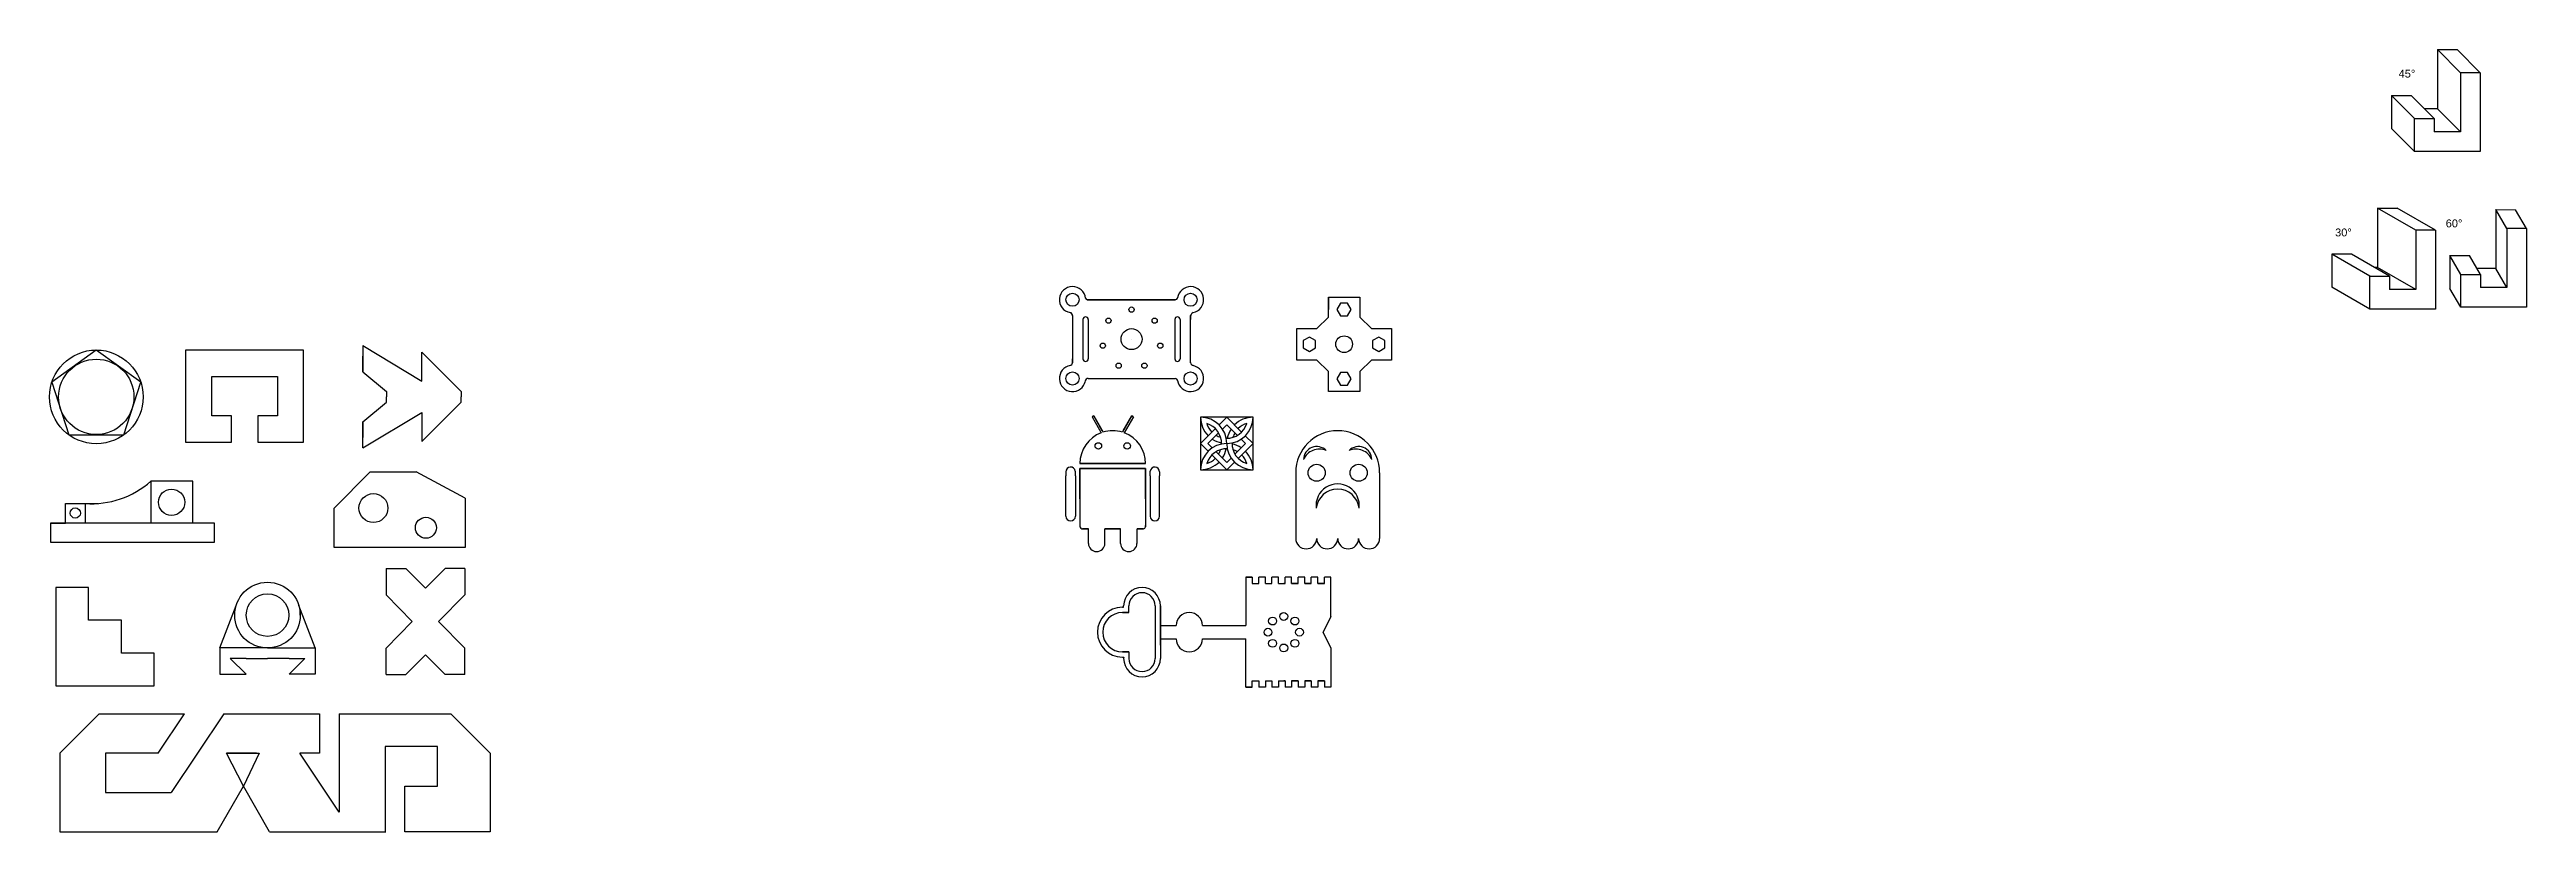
# Model space of a CAD drawing. Header units: millimetres. Extents: x 1548 to 4127, y 1955 to 3524.
# Drawn here: x 1548 to 3436, y 2586 to 3182 of the extents above; entities that cross this region are included whole.
import ezdxf

# ---------------------------------------------------------------- set-up
doc = ezdxf.new("R2010")
doc.units = ezdxf.units.MM
doc.header["$LTSCALE"] = 0.25
doc.styles.get("Standard").update_dxf_attribs({"font": 'arial.ttf'})

msp = doc.modelspace()

# ---------------------------------------------------------------- texts
at = {"char_height": 6, "attachment_point": 1}
for s, width, insert in [('45°', 9.426, (3338.5, 3166.9)), ('30°', 13.352, (3290.1, 3045.9)), ('60°', 22.495, (3374.4, 3052.8))]:
    msp.add_mtext_dynamic_manual_height_columns(s, width=width, gutter_width=12.5, heights=[0], dxfattribs=dict(at, insert=insert))

# ---------------------------------------------------------------- linework, layer by layer
for p, q in [((2522.8, 2978.4), (2513.9, 2969.7)), ((2555.7, 2969.7), (2546.8, 2978.4)), ((2497.9, 2859.8), (2497.9, 2834.8)), ((2561.9, 2859.8), (2561.9, 2834.8)), ((2513.4, 2834.8), (2513.9, 2834.8)), ((2546.4, 2834.8), (2545.9, 2834.8))]:
    msp.add_line(p, q)
for points in [[(3368, 3182.2), (3368, 3137.2), (3368, 3137.2), (3358, 3137.2)], [(3385.6, 3164.6), (3368, 3182.2)], [(3368, 3182.2), (3383, 3182.2)], [(3400.6, 3164.6), (3383, 3182.2)], [(3400.6, 3164.6), (3400.6, 3104.6), (3350.6, 3104.6), (3350.6, 3129.6), (3365.6, 3129.6), (3365.6, 3119.6)], [(3400.6, 3164.6), (3385.6, 3164.6), (3385.6, 3119.6), (3365.6, 3119.6)], [(3350.6, 3129.6), (3333, 3147.2)], [(3333, 3147.2), (3333, 3122.2)], [(3333, 3147.2), (3348, 3147.2)], [(3365.6, 3129.6), (3348, 3147.2)], [(3385.6, 3119.6), (3368, 3137.2)], [(3350.6, 3104.6), (3333, 3122.2)], [(3351.5, 3044.5), (3322.5, 3061.3)], [(3322.5, 3061.3), (3337.5, 3061.3)], [(3322.5, 3061.3), (3322.5, 3016.3)], [(3366.5, 3044.5), (3337.5, 3061.3)], [(3420.9, 3045.9), (3412.6, 3060.3)], [(3412.6, 3060.3), (3427.6, 3060.2)], [(3412.6, 3060.3), (3412.6, 3015.3)], [(3435.9, 3045.8), (3427.6, 3060.2)], [(3366.5, 3044.5), (3366.5, 2984.5), (3316.5, 2984.5), (3316.5, 3009.5), (3331.5, 3009.5), (3331.5, 2999.5)], [(3366.5, 3044.5), (3351.5, 3044.5), (3351.5, 2999.5), (3331.5, 2999.5)], [(3435.9, 3045.9), (3435.9, 2985.9), (3385.9, 2985.9), (3385.9, 3010.9), (3400.9, 3010.9), (3400.9, 3000.9)], [(3435.9, 3045.9), (3420.9, 3045.9), (3420.9, 3000.9), (3400.9, 3000.9)], [(3316.5, 3009.5), (3287.5, 3026.3)], [(3302.5, 3026.3), (3287.5, 3026.3)], [(3287.5, 3026.3), (3287.5, 3001.3)], [(3331.5, 3009.5), (3302.5, 3026.3)], [(3385.9, 3010.9), (3377.6, 3025.3)], [(3377.6, 3025.3), (3392.6, 3025.3)], [(3377.6, 3025.3), (3377.6, 3000.3)], [(3400.9, 3010.9), (3392.6, 3025.3)], [(3322.5, 3016.3), (3319.8, 3016.3)], [(3351.5, 2999.5), (3322.5, 3016.3)], [(3412.6, 3015.3), (3398.4, 3015.3)], [(3420.9, 3000.9), (3412.6, 3015.3)], [(2339.1, 2991.6), (2406, 2991.6)], [(2406, 2991.6), (2339.1, 2991.6)], [(2406, 2991.6), (2372.8, 2991.6)], [(2372.8, 2984.3), (2372.8, 2984.1)], [(2522.8, 2993.7), (2522.8, 2984.1), (2522.8, 2984.1)], [(2522.8, 2993.7), (2534.8, 2993.7)], [(2522.8, 2978.4), (2522.8, 2993.7), (2546.8, 2993.7), (2546.8, 2978.4)], [(2522.8, 2978.4), (2522.8, 2984.1)], [(2546.8, 2984.1), (2546.8, 2978.4)], [(3316.5, 2984.5), (3287.5, 3001.3)], [(3385.9, 2985.9), (3377.6, 3000.3)], [(2327.8, 2979.6), (2327.8, 2943.6)], [(2327.8, 2979.6), (2327.8, 2976.6)], [(2327.8, 2976.6), (2327.8, 2961.6)], [(2335.8, 2976.6), (2335.8, 2946.6)], [(2339.8, 2976.6), (2339.8, 2976.6), (2339.8, 2946.6)], [(2405.8, 2976.6), (2405.8, 2946.6)], [(2409.8, 2976.6), (2409.8, 2946.6)], [(2417.8, 2979.6), (2417.8, 2976.6)], [(2417.8, 2943.6), (2417.8, 2979.6)], [(2498.8, 2969.7), (2508.4, 2969.7)], [(2513.9, 2945.7), (2498.8, 2945.7), (2498.8, 2969.7), (2513.9, 2969.7)], [(2555.7, 2969.7), (2570.8, 2969.7), (2570.8, 2945.7), (2555.7, 2945.7)], [(2570.8, 2969.7), (2570.8, 2957.7)], [(1651.8, 2953.1), (1651.8, 2883.1), (1686.8, 2883.1), (1686.8, 2903.1), (1671.8, 2903.1), (1671.8, 2933.1), (1721.8, 2933.1), (1721.8, 2903.1), (1706.8, 2903.1), (1706.8, 2883.1), (1741.8, 2883.1), (1741.8, 2953.1), (1651.8, 2953.1)], [(1786.9, 2956.7), (1786.9, 2936.7), (1804.9, 2921.7)], [(1786.9, 2956.7), (1831.9, 2929.7)], [(1786.9, 2936.7), (1786.9, 2948.7)], [(1831.9, 2929.7), (1831.9, 2951.7)], [(1831.9, 2951.7), (1861.9, 2921.7)], [(2327.8, 2943.6), (2327.8, 2946.6)], [(2372.8, 2961.6), (2372.8, 2961.6)], [(2417.8, 2943.6), (2417.8, 2946.6)], [(2498.8, 2945.7), (2498.8, 2957.7)], [(2513.9, 2945.7), (2522.8, 2936.9)], [(2546.8, 2936.9), (2555.7, 2945.7)], [(2561.2, 2945.7), (2555.7, 2945.7)], [(2570.8, 2945.7), (2561.2, 2945.7)], [(2339.8, 2931.6), (2406, 2931.6)], [(2546.8, 2936.9), (2546.8, 2921.7), (2522.8, 2921.7), (2522.8, 2936.9)], [(2522.8, 2921.7), (2522.8, 2931.3)], [(2546.8, 2936.9), (2546.8, 2931.3)], [(1786.9, 2878.7), (1786.9, 2898.7), (1804.9, 2913.7)], [(1804.9, 2921.7), (1804.9, 2917.7)], [(1804.9, 2913.7), (1804.9, 2917.7)], [(1831.9, 2883.7), (1861.9, 2913.7)], [(1861.9, 2921.7), (1861.9, 2917.7)], [(1861.9, 2913.7), (1861.9, 2917.7)], [(2546.8, 2921.7), (2534.8, 2921.7)], [(1786.9, 2878.7), (1831.9, 2905.7)], [(1786.9, 2898.7), (1786.9, 2886.7)], [(1831.9, 2905.7), (1831.9, 2883.7)], [(2343.1, 2902.6), (2344, 2903.1), (2342.7, 2902.4)], [(2342.7, 2902.4), (2349.6, 2890.2)], [(2343.1, 2902.6), (2344, 2903.1)], [(2344, 2903.1), (2351.1, 2890.7)], [(2350.5, 2891.8), (2344, 2903.1)], [(2358.5, 2891.8), (2358.5, 2891.8), (2358.4, 2891.8)], [(2372.9, 2903.1), (2365.9, 2890.7)], [(2366.5, 2891.8), (2372.9, 2903.1)], [(2374.3, 2902.4), (2367.3, 2890.2)], [(2373.9, 2902.6), (2372.9, 2903.1)], [(2373.9, 2902.6), (2372.9, 2903.1), (2374.3, 2902.4)], [(2436.7, 2893.4), (2425.4, 2882.1), (2431.2, 2876.2)], [(2439.1, 2890.2), (2431, 2882.1), (2434.3, 2878.7)], [(2456.7, 2890.7), (2445.4, 2902.1), (2439.5, 2896.2)], [(2453.5, 2888.3), (2445.4, 2896.4), (2442, 2893.1)], [(2434, 2873.4), (2445.4, 2862.1), (2451.2, 2867.9)], [(2437.2, 2875.8), (2445.4, 2867.7), (2448.7, 2871)], [(2451.6, 2873.9), (2459.7, 2882.1), (2456.4, 2885.4)], [(2454, 2870.7), (2465.4, 2882.1), (2459.5, 2887.9)], [(1673.9, 2821.4), (1657.4, 2821.4), (1657.4, 2853.4), (1625.4, 2853.4), (1625.4, 2836.4)], [(1625.4, 2853.4), (1625.4, 2821.4)], [(1792.5, 2860.4), (1765, 2832.9)], [(1792.5, 2860.4), (1827.5, 2860.4)], [(1865, 2840.4), (1827.5, 2860.4)], [(2322.8, 2860.5), (2322.8, 2857.5)], [(2322.8, 2826.7), (2322.8, 2857.5), (2322.8, 2857.5)], [(2330, 2857.5), (2330, 2861.1)], [(2330, 2857.5), (2330, 2826.7)], [(2333.5, 2866.8), (2383.5, 2866.8)], [(2383.5, 2866.8), (2333.5, 2866.8)], [(2333.5, 2840), (2333.5, 2863), (2383.5, 2863), (2383.5, 2840), (2383.5, 2818.7)], [(2383.5, 2840), (2383.5, 2863), (2333.5, 2863), (2333.5, 2840), (2333.5, 2818.7)], [(2358.5, 2866.8), (2358.5, 2866.8)], [(2358.5, 2866.8), (2358.5, 2866.8)], [(2358.5, 2866.8), (2358.5, 2866.8)], [(2387, 2857.5), (2387, 2861.1)], [(2387, 2857.5), (2387, 2826.7)], [(2394.1, 2860.5), (2394.2, 2857.5)], [(2394.2, 2826.7), (2394.2, 2857.5), (2394.1, 2857.5)], [(2497.9, 2859.8), (2497.9, 2809.8)], [(2497.9, 2859.8), (2497.9, 2809.8)], [(2561.9, 2859.8), (2561.9, 2809.8)], [(2561.9, 2859.8), (2561.9, 2809.8)], [(1548.9, 2821.4), (1560.4, 2821.4), (1560.4, 2836.4), (1575.4, 2836.4), (1575.4, 2821.4)], [(1575.4, 2836.4), (1585.2, 2836.4)], [(1865, 2840.4), (1865, 2802.9), (1765, 2802.9)], [(1765, 2802.9), (1765, 2832.9)], [(2333.5, 2840), (2333.5, 2818.9)], [(2333.5, 2840), (2333.5, 2819.5)], [(2383.5, 2840), (2383.5, 2818.9)], [(2383.5, 2840), (2383.5, 2819.5)], [(1548.9, 2806.9), (1673.9, 2806.9), (1673.9, 2821.4), (1548.9, 2821.4), (1548.9, 2806.9)], [(2340, 2817), (2335.3, 2817)], [(2340, 2817), (2335.3, 2817)], [(2335.3, 2817), (2340, 2817)], [(2340, 2806), (2340, 2817)], [(2352.5, 2806), (2352.5, 2817)], [(2352.5, 2817), (2364.5, 2817)], [(2364.5, 2817), (2352.5, 2817)], [(2364.5, 2806), (2364.5, 2817)], [(2377, 2817), (2381.6, 2817)], [(2377, 2806), (2377, 2817)], [(2377, 2817), (2381.6, 2817)], [(2381.6, 2817), (2377, 2817)], [(1835, 2802.9), (1820, 2802.9)], [(1804.6, 2786.8), (1804.6, 2766.8)], [(1804.6, 2786.8), (1819.6, 2786.8)], [(1834.6, 2771.8), (1819.6, 2786.8)], [(1834.6, 2771.8), (1849.6, 2786.8)], [(1864.6, 2786.8), (1849.6, 2786.8)], [(1864.6, 2786.8), (1864.6, 2766.8)], [(2464.8, 2780.3), (2459.8, 2780.3), (2459.8, 2748.3)], [(2459.8, 2780.3), (2459.8, 2775.3)], [(2459.8, 2780.3), (2464.8, 2780.3)], [(2464.8, 2780.3), (2464.8, 2775.3), (2469.8, 2775.3)], [(2464.8, 2775.3), (2469.8, 2775.3)], [(2474.8, 2780.3), (2469.8, 2780.3)], [(2469.8, 2775.3), (2469.8, 2780.3)], [(2474.8, 2775.3), (2474.8, 2780.3)], [(2474.8, 2775.3), (2479.8, 2775.3)], [(2474.8, 2775.3), (2479.8, 2775.3)], [(2484.8, 2780.3), (2479.8, 2780.3)], [(2479.8, 2775.3), (2479.8, 2780.3)], [(2484.8, 2775.3), (2484.8, 2780.3)], [(2484.8, 2775.3), (2489.8, 2775.3)], [(2484.8, 2775.3), (2489.8, 2775.3)], [(2489.8, 2775.3), (2488.8, 2775.3)], [(2494.8, 2780.3), (2489.8, 2780.3)], [(2489.8, 2775.3), (2489.8, 2780.3)], [(2494.8, 2775.3), (2494.8, 2780.3)], [(2494.8, 2775.3), (2499.8, 2775.3)], [(2494.8, 2775.3), (2499.8, 2775.3)], [(2499.8, 2775.3), (2494.8, 2775.3)], [(2504.8, 2780.3), (2499.8, 2780.3)], [(2499.8, 2775.3), (2499.8, 2780.3)], [(2504.8, 2775.3), (2504.8, 2780.3)], [(2504.8, 2775.3), (2509.8, 2775.3)], [(2504.8, 2775.3), (2509.8, 2775.3)], [(2509.8, 2775.3), (2504.8, 2775.3)], [(2514.8, 2780.3), (2509.8, 2780.3)], [(2509.8, 2775.3), (2509.8, 2780.3)], [(2514.8, 2775.3), (2514.8, 2780.3)], [(2514.8, 2775.3), (2519.8, 2775.3)], [(2519.8, 2775.3), (2514.8, 2775.3)], [(2524.8, 2750.3), (2524.8, 2780.3), (2519.8, 2780.3)], [(2519.8, 2775.3), (2519.8, 2780.3)], [(1552.9, 2772.4), (1552.9, 2697.4), (1627.9, 2697.4), (1627.9, 2722.4), (1602.9, 2722.4), (1602.9, 2747.4), (1577.9, 2747.4), (1577.9, 2772.4), (1552.9, 2772.4)], [(1677.9, 2726.3), (1690.4, 2758.7)], [(1750.7, 2726.3), (1738.2, 2758.7)], [(1804.6, 2766.8), (1824.6, 2746.4)], [(1864.6, 2766.8), (1844.6, 2746.4)], [(2365.8, 2753.3), (2370.8, 2753.3), (2370.8, 2758.4)], [(2365.8, 2757.3), (2366.8, 2757.3), (2366.8, 2758.4)], [(2390.8, 2758.4), (2390.8, 2718.3)], [(2394.8, 2748.3), (2394.8, 2758.4)], [(2394.8, 2758.4), (2394.8, 2718.3)], [(1689.3, 2751.3), (1689.3, 2755.8)], [(1739.3, 2751.3), (1739.3, 2755.8)], [(1804.6, 2726.1), (1824.6, 2746.4)], [(1864.6, 2726.1), (1844.6, 2746.4)], [(2370.8, 2753.3), (2365.8, 2753.3)], [(2394.8, 2738.3), (2394.8, 2748.3)], [(2394.8, 2748.3), (2394.8, 2738.3)], [(2394.8, 2738.3), (2394.8, 2743.3), (2406.8, 2743.3)], [(2394.8, 2728.3), (2394.8, 2738.3)], [(2394.8, 2738.3), (2394.8, 2733.3), (2406.8, 2733.3)], [(2394.8, 2738.3), (2394.8, 2728.3)], [(2426.8, 2743.3), (2459.8, 2743.3)], [(2459.8, 2748.3), (2459.8, 2743.3)], [(2524.8, 2750.3), (2518.8, 2738.3)], [(2524.8, 2726.3), (2518.8, 2738.3)], [(1714.3, 2726.3), (1694.3, 2726.3), (1677.9, 2726.3)], [(1677.9, 2726.3), (1677.9, 2706.3), (1697.9, 2706.3)], [(1714.3, 2726.3), (1734.3, 2726.3), (1750.7, 2726.3)], [(1750.7, 2726.3), (1750.7, 2706.3), (1730.7, 2706.3)], [(1804.6, 2706.1), (1804.6, 2726.1)], [(1834.6, 2721.1), (1819.6, 2706.1)], [(1834.6, 2721.1), (1849.6, 2706.1)], [(1864.6, 2706.1), (1864.6, 2726.1)], [(2365.8, 2723.3), (2370.8, 2723.3), (2370.8, 2718.3)], [(2370.8, 2723.3), (2365.8, 2723.3)], [(2365.8, 2719.3), (2366.9, 2719.3), (2366.8, 2718.3)], [(2394.8, 2728.3), (2394.8, 2718.3)], [(2426.8, 2733.3), (2459.8, 2733.3)], [(2459.8, 2728.3), (2459.8, 2733.3)], [(2464.8, 2696.3), (2459.8, 2696.3), (2459.8, 2728.3)], [(2524.8, 2726.3), (2524.8, 2696.3), (2519.8, 2696.3)], [(1697.9, 2718.3), (1685.9, 2718.3), (1697.9, 2706.3)], [(1697.9, 2718.3), (1714.3, 2718.3)], [(1730.7, 2718.3), (1714.3, 2718.3)], [(1730.7, 2718.3), (1742.7, 2718.3), (1730.7, 2706.3)], [(1804.6, 2706.1), (1819.6, 2706.1)], [(1864.6, 2706.1), (1849.6, 2706.1)], [(2459.8, 2696.3), (2459.8, 2701.3)], [(2464.8, 2701.3), (2469.8, 2701.3)], [(2464.8, 2696.3), (2464.8, 2701.3), (2469.8, 2701.3)], [(2469.8, 2701.3), (2469.8, 2696.3)], [(2474.8, 2701.3), (2474.8, 2696.3)], [(2474.8, 2701.3), (2479.8, 2701.3)], [(2474.8, 2701.3), (2479.8, 2701.3)], [(2479.8, 2701.3), (2479.8, 2696.3)], [(2484.8, 2701.3), (2484.8, 2696.3)], [(2484.8, 2701.3), (2489.8, 2701.3)], [(2484.8, 2701.3), (2489.8, 2701.3)], [(2489.8, 2701.3), (2488.8, 2701.3)], [(2489.8, 2701.3), (2489.8, 2696.3)], [(2494.8, 2701.3), (2494.8, 2696.3)], [(2494.8, 2701.3), (2499.8, 2701.3)], [(2494.8, 2701.3), (2499.8, 2701.3)], [(2499.8, 2701.3), (2494.8, 2701.3)], [(2499.8, 2701.3), (2499.8, 2696.3)], [(2504.8, 2701.3), (2504.8, 2696.3)], [(2504.8, 2701.3), (2509.8, 2701.3)], [(2504.8, 2701.3), (2509.8, 2701.3)], [(2509.8, 2701.3), (2504.8, 2701.3)], [(2509.8, 2701.3), (2509.8, 2696.3)], [(2514.8, 2701.3), (2514.8, 2696.3)], [(2514.8, 2701.3), (2519.8, 2701.3)], [(2519.8, 2701.3), (2514.8, 2701.3)], [(2519.8, 2701.3), (2519.8, 2696.3)], [(2459.8, 2696.3), (2464.8, 2696.3)], [(2474.8, 2696.3), (2469.8, 2696.3)], [(2484.8, 2696.3), (2479.8, 2696.3)], [(2494.8, 2696.3), (2489.8, 2696.3)], [(2504.8, 2696.3), (2499.8, 2696.3)], [(2514.8, 2696.3), (2509.8, 2696.3)], [(1585.9, 2676.1), (1555.9, 2646.1)], [(1585.9, 2676.1), (1650.9, 2676.1)], [(1630.9, 2646.1), (1650.9, 2676.1)], [(1680.9, 2676.1), (1640.9, 2616.1)], [(1680.9, 2676.1), (1753.9, 2676.1), (1753.9, 2646.1), (1738.9, 2646.1)], [(1768.9, 2676.1), (1768.9, 2646.1), (1768.9, 2601.1), (1738.9, 2646.1)], [(1768.9, 2676.1), (1853.9, 2676.1)], [(1853.9, 2676.1), (1883.9, 2646.1)], [(1555.9, 2646.1), (1555.9, 2586.1), (1675.9, 2586.1)], [(1630.9, 2646.1), (1590.9, 2646.1), (1590.9, 2616.1), (1640.9, 2616.1)], [(1675.9, 2586.1), (1695.9, 2621.1), (1683, 2646.1)], [(1683, 2646.1), (1708, 2646.1), (1695.9, 2621.1)], [(1705.9, 2646.1), (1683, 2646.1)], [(1883.9, 2586.1), (1818.9, 2586.1), (1818.9, 2621.1), (1843.9, 2621.1), (1843.9, 2651.1), (1803.9, 2651.1), (1803.9, 2585.7)], [(1883.9, 2646.1), (1883.9, 2586.1)], [(1715.9, 2586.1), (1695.9, 2621.1)], [(1715.9, 2586.1), (1715.9, 2586.1), (1803.9, 2586.1)]]:
    msp.add_lwpolyline(points)
for points in [[(2852, 3094.2)], [(2532, 2988.9), (2529.3, 2984.1), (2532, 2979.3), (2537.5, 2979.3), (2540.3, 2984.1), (2537.5, 2988.9)], [(1583.8, 2953.3), (1549.9, 2928.7), (1562.9, 2888.8), (1604.8, 2888.8), (1617.8, 2928.7)], [(2508.4, 2963.2), (2503.6, 2960.5), (2503.6, 2955), (2508.4, 2952.2), (2513.1, 2955), (2513.1, 2960.5)], [(2561.2, 2963.2), (2556.4, 2960.5), (2556.4, 2955), (2561.2, 2952.2), (2565.9, 2955), (2565.9, 2960.5)], [(2532, 2936.1), (2529.3, 2931.3), (2532, 2926.5), (2537.5, 2926.5), (2540.3, 2931.3), (2537.5, 2936.1)], [(2425.4, 2902.1), (2425.4, 2862.1), (2465.4, 2862.1), (2465.4, 2902.1)]]:
    msp.add_lwpolyline(points, close=True)
for centre, radius in [((2327.8, 2991.6), 5), ((2372.8, 2984.1), 2), ((2417.8, 2991.6), 5), ((2355.2, 2975.7), 2), ((2372.8, 2961.6), 8), ((2390.4, 2975.7), 2), ((2534.8, 2957.7), 6.4), ((1583.8, 2917.6), 35.7), ((1583.8, 2917.6), 28.7), ((2350.9, 2956.6), 2), ((2394.7, 2956.6), 2), ((2327.8, 2931.6), 5), ((2363, 2941.4), 2), ((2382.6, 2941.4), 2), ((2417.8, 2931.6), 5), ((2347.5, 2880.2), 2.5), ((2369.4, 2880.2), 2.5), ((2513.9, 2859.8), 6.5), ((2545.9, 2859.8), 6.5), ((1567.8, 2829.1), 3.89), ((1641.2, 2837.3), 10), ((1795, 2832.9), 11), ((1835, 2817.9), 8), ((1714.3, 2751.3), 25), ((1714.3, 2751.3), 25), ((1714.3, 2751.3), 16.2), ((1714.3, 2751.3), 16.2), ((2476.8, 2738.3), 3), ((2476.8, 2738.3), 3), ((2480.3, 2746.8), 3), ((2488.8, 2750.3), 3), ((2497.3, 2746.8), 3), ((2500.8, 2738.3), 3), ((2500.8, 2738.3), 3), ((2480.3, 2729.8), 3), ((2488.8, 2726.3), 3), ((2497.3, 2729.8), 3)]:
    msp.add_circle(centre, radius)
for centre, radius, start, end in [((2327.8, 2991.6), 10, 6.3925, 259.4911), ((2417.8, 2991.6), 10, 281.4783, 171.5889), ((2339.5, 2993.5), 1.86, 202.7009, 259.4307), ((2405.9, 2993.7), 2.09, 266.8375, 357.4234), ((2325.5, 2979.5), 2.36, 356.7994, 81.0603), ((2337.8, 2976.6), 2, 0, 180), ((2407.8, 2976.6), 2, 0, 180), ((2421.1, 2978.7), 3.42, 112.2013, 163.5378), ((2337.8, 2946.6), 2, 180, 0), ((2407.8, 2946.6), 2, 180, 0), ((2327.8, 2931.6), 10, 99.8413, 348.5217), ((2325.5, 2943.7), 2.27, 277.0504, 358.6888), ((2339.8, 2929.4), 2.24, 90.6466, 173.6142), ((2405.9, 2929.5), 2.12, 3.3928, 87.6536), ((2417.8, 2931.6), 10, 188.658, 78.5217), ((2420.5, 2944.1), 2.71, 189.0077, 260.3949), ((2358.4, 2866.8), 25, 110.6231, 180), ((2358.4, 2866.8), 25, 89.9442, 107.1479), ((2358.5, 2866.8), 25, 72.8521, 90.0868), ((2358.5, 2866.8), 25, 0, 69.3769), ((2445.4, 2902.1), 20, 180, 225), ((2425.4, 2882.1), 20, 360, 90), ((2445.4, 2902.1), 16, 197.1144, 225), ((2425.4, 2882.1), 16, 358.5491, 72.8856), ((2445.4, 2902.1), 16, 268.5491, 342.8856), ((2445.4, 2902.1), 20, 270, 0), ((2465.4, 2882.1), 20, 146.537, 168.448), ((2465.4, 2882.1), 16, 149.4775, 162.8856), ((2465.4, 2882.1), 20, 90, 135), ((2465.4, 2882.1), 16, 107.1144, 135), ((2529.9, 2859.8), 32, 0, 180), ((2529.9, 2859.8), 32, 0, 180), ((2445.4, 2862.1), 20, 90, 180), ((2445.4, 2862.1), 16, 88.5491, 162.8856), ((2425.4, 2882.1), 16, 287.1144, 315), ((2445.4, 2902.1), 20, 236.537, 258.448), ((2445.4, 2902.1), 16, 239.4775, 252.8856), ((2425.4, 2882.1), 16, 329.4775, 342.8856), ((2425.4, 2882.1), 20, 326.537, 348.448), ((2465.4, 2882.1), 20, 180, 270), ((2465.4, 2882.1), 16, 178.5491, 252.8856), ((2445.4, 2862.1), 20, 56.537, 78.448), ((2445.4, 2862.1), 16, 59.4775, 72.8856), ((2445.4, 2862.1), 16, 17.1144, 45), ((2445.4, 2862.1), 20, 0, 45), ((2513.9, 2869.8), 10, 43.6028, 180), ((2515.9, 2864.8), 13, 66.2227, 157.3801), ((2545.9, 2869.8), 10, 0, 136.3972), ((2543.9, 2864.8), 13, 22.6199, 113.7773), ((1580.3, 2904), 67.8, 265.8412, 311.7148), ((2326.4, 2860.5), 3.6, 9.5604, 180), ((2390.5, 2860.5), 3.6, 0, 170.4396), ((2425.4, 2882.1), 20, 270, 315), ((2529.9, 2834.8), 16.5, 353.0379, 186.9621), ((2529.9, 2834.8), 16.5, 353.0379, 186.9621), ((2529.9, 2830.8), 16.5, 6.9621, 173.0379), ((2529.9, 2830.8), 16.5, 6.9621, 173.0379), ((2326.4, 2826.7), 3.6, 180, 0), ((2335.6, 2819.2), 2.21, 171.9416, 278.0584), ((2381.3, 2819.2), 2.21, 261.9416, 8.0584), ((2390.6, 2826.7), 3.6, 180, 0), ((2346.2, 2806), 6.25, 180, 0), ((2370.7, 2806), 6.25, 180, 0), ((2505.9, 2809.8), 8, 180, 0), ((2521.9, 2809.8), 8, 180, 0), ((2537.9, 2809.8), 8, 180, 0), ((2553.9, 2809.8), 8, 180, 0), ((2365.8, 2738.3), 19, 90, 270), ((2380.8, 2758.4), 14, 0, 180), ((2380.8, 2758.4), 10, 0, 180), ((2365.8, 2738.3), 15, 90, 270), ((2416.8, 2743.3), 10, 0, 180), ((2416.8, 2733.3), 10, 180, 0), ((2380.8, 2718.3), 14, 180, 0), ((2380.8, 2718.3), 10, 180, 0)]:
    msp.add_arc(centre, radius, start, end)

msp.set_redraw_order([(e.dxf.handle, doc.entitydb.next_handle()) for e in msp.query("TEXT MTEXT ATTDEF DIMENSION ARC_DIMENSION")])  # texts and dimensions are drawn at this point

doc.saveas('drawing.dxf')
